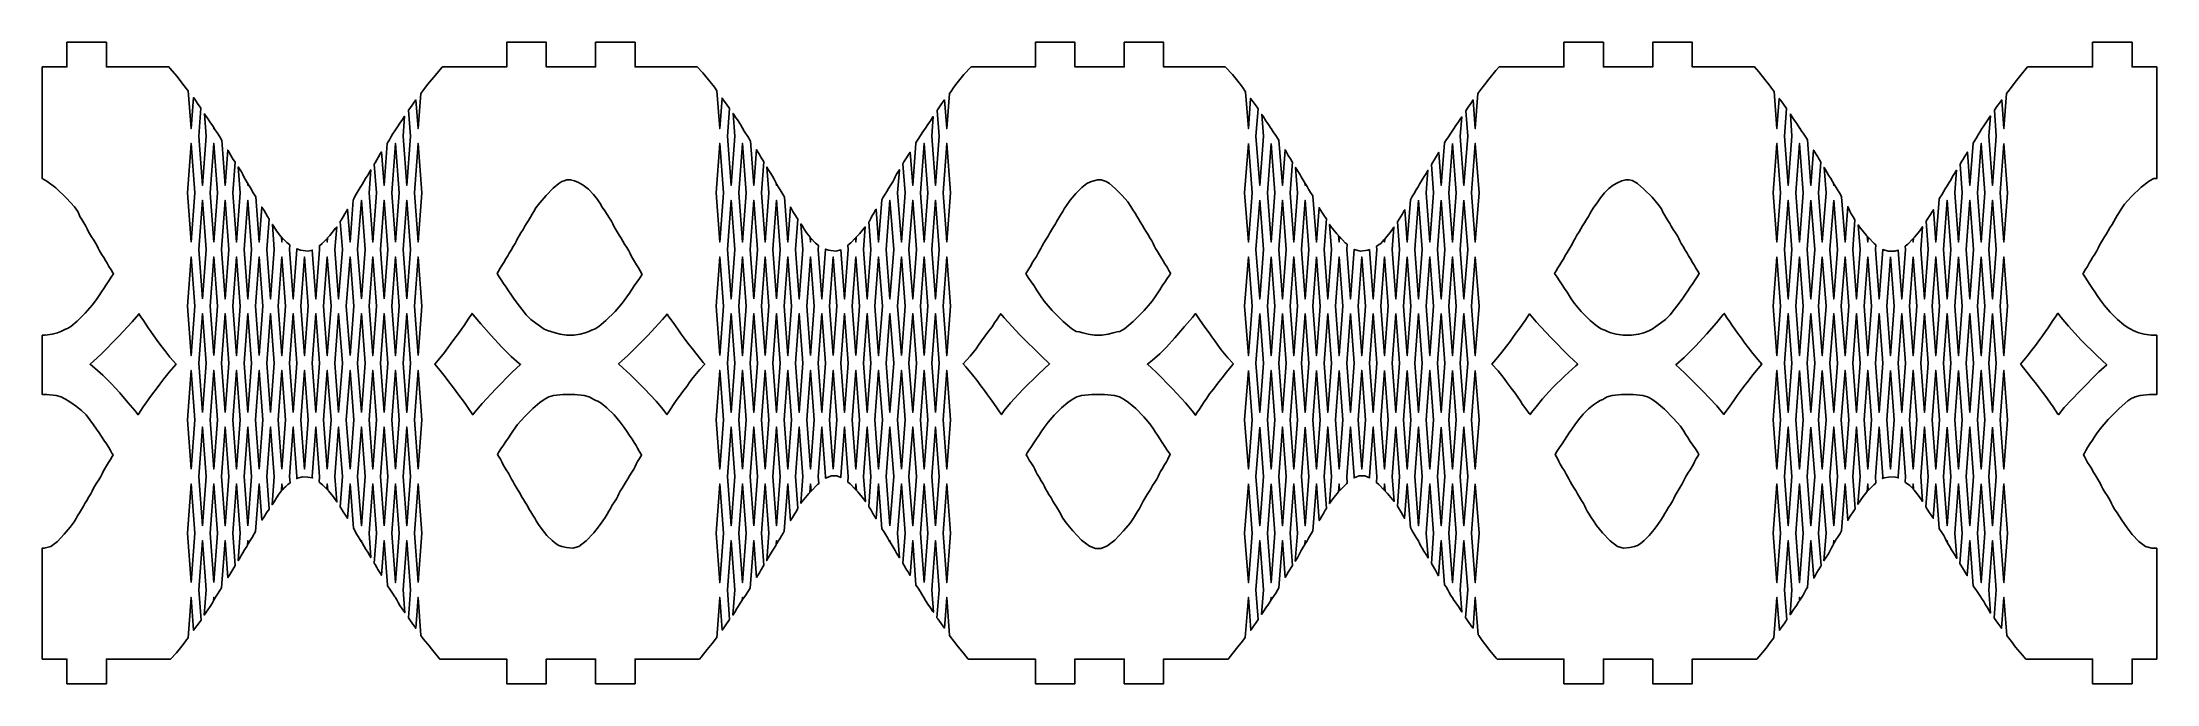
# Model space of a CAD drawing. Header units: millimetres. Extents: x 0 to 428, y -5 to 125.
import ezdxf

# ---------------------------------------------------------------- set-up
doc = ezdxf.new("R2010")
doc.units = ezdxf.units.MM

msp = doc.modelspace()

# ---------------------------------------------------------------- linework, layer by layer
at = {"color": 0}
for points in [[(401.28, 0.77), (399.89, 2.44), (399.07, 3.53), (398.25, 4.6), (398.11, 4.79), (397.53, 12.5), (397.06, 6.23), (396.92, 6.43), (396.31, 7.29), (395.62, 8.23), (395.56, 8.32), (395.98, 14), (395.23, 24), (394.48, 14), (394.83, 9.33), (394.46, 9.9), (394.11, 10.49), (393.83, 11.02), (393.47, 11.63), (393, 12.35), (392.94, 12.44), (392.93, 12.5), (392.93, 12.46), (392.49, 13.11), (391.97, 13.89), (391.45, 14.65), (391.32, 14.85), (390.63, 24), (390.1, 16.9), (389.94, 17.16), (389.51, 17.84), (389.13, 18.47), (388.82, 19.03), (388.62, 19.36), (389.08, 25.5), (388.33, 35.5), (387.58, 25.5), (387.97, 20.41), (387.63, 20.97), (387.32, 21.53), (386.94, 22.16), (386.5, 22.85), (386.11, 23.49), (386.07, 23.57), (386.03, 24), (386.01, 23.68), (385.83, 24.02), (385.62, 24.48), (385.35, 25.01), (384.95, 25.65), (384.51, 26.34), (384.41, 26.51), (383.73, 35.5), (383.21, 28.53), (382.99, 28.86), (382.46, 29.64), (381.99, 30.36), (381.72, 30.82), (382.18, 37), (381.43, 47), (380.68, 37), (381.06, 31.93), (380.86, 32.26), (380.17, 33.23), (379.34, 34.26), (379.22, 34.38), (379.13, 35.5), (379.06, 34.54), (378.46, 35.14), (377.62, 35.8), (377.5, 35.89), (377.58, 37), (376.83, 47), (376.08, 37), (376.11, 36.7), (375.26, 36.9), (374.16, 36.88), (373.28, 36.7), (372.95, 36.58), (372.98, 37), (372.23, 47), (371.48, 37), (371.58, 35.66), (371.16, 35.31), (370.03, 34.18), (369.93, 35.5), (369.82, 33.94), (368.98, 32.92), (368.39, 32.05), (367.96, 31.36), (368.38, 37), (367.63, 47), (366.88, 37), (367.37, 30.47), (366.95, 29.85), (366.48, 29.13), (366.12, 28.52), (365.89, 28.1), (365.33, 35.5), (364.62, 26.01), (364.32, 25.47), (363.94, 24.84), (363.5, 24.15), (363.11, 23.51), (363.08, 23.45), (363.03, 24), (362.98, 23.26), (362.83, 22.98), (362.62, 22.52), (362.35, 21.99), (361.95, 21.35), (361.51, 20.66), (361.13, 20.03), (361.06, 19.91), (361.48, 25.5), (360.73, 35.5), (359.98, 25.5), (360.48, 18.9), (360.44, 18.84), (360.01, 18.16), (359.98, 18.11), (359.98, 18.11), (359.63, 17.53), (359.33, 16.98), (359, 16.42), (358.43, 24), (357.72, 14.5), (357.48, 14.13), (357.12, 13.52), (356.83, 12.98), (356.47, 12.37), (356.18, 11.92), (356.13, 12.5), (356.08, 11.77), (356, 11.65), (355.48, 10.88), (354.97, 10.12), (354.92, 10.04), (354.92, 10.04), (354.47, 9.37), (354.21, 8.97), (354.58, 14), (353.83, 24), (353.08, 14), (353.54, 7.96), (353.5, 7.9), (352.98, 7.13), (352.35, 6.25), (352.03, 5.82), (351.53, 12.5), (350.92, 4.33), (350.89, 4.29), (350.18, 3.33), (349.34, 2.23), (347.86, 0.46), (347.43, 0), (334.37, 0), (334.37, -5), (326.37, -5), (326.37, 0), (316.37, 0), (316.37, -5), (308.37, -5), (308.37, 0), (294.81, 0), (294.64, 0.2), (293.36, 1.74), (292.5, 2.85), (291.82, 3.78), (291.1, 4.75), (290.98, 4.91), (290.41, 12.5), (289.94, 6.29), (289.6, 6.75), (288.97, 7.63), (288.45, 8.4), (288.44, 8.42), (288.86, 14), (288.11, 24), (287.36, 14), (287.69, 9.55), (287.48, 9.87), (287.42, 9.96), (287.42, 9.96), (286.98, 10.62), (286.47, 11.38), (285.95, 12.15), (285.82, 12.35), (285.81, 12.5), (285.8, 12.38), (285.48, 12.87), (285.12, 13.48), (284.83, 14.02), (284.47, 14.63), (284.18, 15.07), (283.51, 24), (282.98, 16.88), (282.62, 17.48), (282.32, 18.03), (282.21, 18.21), (282.21, 18.21), (281.94, 18.66), (281.51, 19.34), (281.5, 19.36), (281.96, 25.5), (281.21, 35.5), (280.46, 25.5), (280.83, 20.5), (280.82, 20.53), (280.44, 21.16), (280, 21.85), (279.61, 22.49), (279.33, 23.02), (279.12, 23.48), (278.92, 23.86), (278.91, 24), (278.9, 23.9), (278.85, 24.01), (278.45, 24.65), (278.01, 25.34), (277.63, 25.97), (277.32, 26.53), (277.28, 26.6), (276.61, 35.5), (276.09, 28.55), (275.82, 29.03), (275.46, 29.64), (275.05, 30.3), (274.64, 30.97), (274.61, 31.01), (275.06, 37), (274.31, 47), (273.56, 37), (273.94, 31.96), (272.6, 33.54), (272.12, 34.04), (272.01, 35.5), (271.92, 34.25), (270.83, 35.38), (270.37, 35.75), (270.46, 37), (269.71, 47), (268.96, 37), (268.98, 36.76), (268.01, 37.11), (266.9, 37.1), (265.84, 36.71), (265.86, 37), (265.11, 47), (264.36, 37), (264.46, 35.68), (264.27, 35.52), (262.91, 34.11), (262.81, 35.5), (262.69, 33.87), (261.5, 32.44), (260.85, 31.52), (261.26, 37), (260.51, 47), (259.76, 37), (260.24, 30.54), (259.99, 30.14), (259.63, 29.53), (259.32, 28.97), (258.94, 28.34), (258.77, 28.07), (258.21, 35.5), (257.49, 25.92), (257.44, 25.84), (257.01, 25.16), (256.63, 24.53), (256.32, 23.97), (255.96, 23.37), (255.91, 24), (255.85, 23.2), (255.5, 22.65), (255.11, 22.01), (254.83, 21.48), (254.62, 21.02), (254.35, 20.5), (253.98, 19.88), (253.93, 19.81), (254.36, 25.5), (253.61, 35.5), (252.86, 25.5), (253.35, 18.94), (252.96, 18.36), (252.88, 18.24), (252.88, 18.24), (252.48, 17.63), (252.12, 17.02), (251.87, 16.56), (251.31, 24), (250.59, 14.46), (250.33, 13.98), (249.97, 13.37), (249.5, 12.65), (249.05, 11.98), (249.01, 12.5), (248.96, 11.85), (248.47, 11.12), (247.97, 10.37), (247.47, 9.62), (247.09, 9.04), (247.46, 14), (246.71, 24), (245.96, 14), (246.41, 8.02), (246, 7.4), (245.48, 6.63), (244.91, 5.82), (244.41, 12.5), (243.8, 4.36), (243.25, 3.65), (242.3, 2.45), (241.27, 1.16), (240.31, 0), (227.25, 0), (227.25, -5), (219.25, -5), (219.25, 0), (209.25, 0), (209.25, -5), (201.25, -5), (201.25, 0), (187.64, 0), (186.67, 1.17), (185.62, 2.48), (184.72, 3.64), (184, 4.6), (183.86, 4.79), (183.29, 12.5), (182.82, 6.28), (182.81, 6.29), (182.13, 7.22), (181.48, 8.12), (181.31, 8.37), (181.74, 14), (180.99, 24), (180.24, 14), (180.58, 9.47), (180.47, 9.63), (179.97, 10.38), (179.45, 11.15), (178.98, 11.87), (178.7, 12.35), (178.69, 12.5), (178.68, 12.39), (178.62, 12.48), (178.33, 13.02), (177.97, 13.63), (177.49, 14.36), (177.06, 14.99), (176.39, 24), (175.86, 16.96), (175.82, 17.03), (175.44, 17.66), (175.15, 18.11), (175.15, 18.11), (175.01, 18.34), (174.63, 18.97), (174.38, 19.42), (174.84, 25.5), (174.09, 35.5), (173.34, 25.5), (173.71, 20.53), (173.51, 20.84), (173.13, 21.47), (172.82, 22.03), (172.44, 22.66), (172.01, 23.34), (171.81, 23.67), (171.79, 24), (171.77, 23.75), (171.63, 23.97), (171.32, 24.53), (170.94, 25.16), (170.51, 25.84), (170.17, 26.41), (169.49, 35.5), (168.96, 28.43), (168.63, 28.97), (168.32, 29.53), (167.96, 30.14), (167.54, 30.8), (167.48, 30.91), (167.94, 37), (167.19, 47), (166.44, 37), (166.82, 31.92), (166.45, 32.44), (165.25, 33.89), (164.99, 34.16), (164.89, 35.5), (164.8, 34.36), (163.69, 35.52), (163.25, 35.87), (163.34, 37), (162.59, 47), (161.84, 37), (161.85, 36.8), (161.05, 37.1), (159.94, 37.11), (158.71, 36.66), (158.74, 37), (157.99, 47), (157.24, 37), (157.34, 35.56), (157.12, 35.38), (155.8, 34), (155.69, 35.5), (155.55, 33.75), (155.34, 33.53), (153.97, 31.92), (153.73, 31.56), (154.14, 37), (153.39, 47), (152.64, 37), (153.12, 30.56), (153.07, 30.47), (152.83, 29.98), (152.45, 29.35), (152.01, 28.66), (151.64, 28.05), (151.09, 35.5), (150.37, 25.92), (150.13, 25.53), (149.82, 24.97), (149.44, 24.34), (149.01, 23.66), (148.83, 23.37), (148.79, 24), (148.72, 23.18), (148.63, 23.03), (148.32, 22.47), (147.94, 21.84), (147.51, 21.16), (147.13, 20.53), (146.82, 19.97), (147.24, 25.5), (146.49, 35.5), (145.74, 25.5), (146.22, 19), (146.01, 18.66), (145.74, 18.21), (145.74, 18.21), (145.63, 18.03), (145.32, 17.47), (144.94, 16.84), (144.75, 16.53), (144.19, 24), (143.46, 14.36), (143, 13.65), (142.49, 12.89), (141.96, 12.11), (141.92, 12.05), (141.89, 12.5), (141.84, 11.93), (141.45, 11.35), (140.99, 10.64), (140.65, 10.05), (140.62, 10), (140.62, 10), (140.32, 9.47), (139.95, 8.92), (140.34, 14), (139.59, 24), (138.84, 14), (139.29, 7.99), (139.16, 7.81), (138.51, 6.91), (137.96, 6.11), (137.78, 5.86), (137.29, 12.5), (136.67, 4.33), (136.64, 4.29), (135.78, 3.18), (134.76, 1.91), (133.52, 0.4), (133.18, 0), (120.12, 0), (120.12, -5), (112.12, -5), (112.12, 0), (102.12, 0), (102.12, -5), (94.12, -5), (94.12, 0), (80.56, 0), (79.12, 1.72), (78.11, 3), (77.22, 4.13), (76.74, 4.78), (76.16, 12.5), (75.69, 6.25), (75.31, 6.79), (74.63, 7.72), (74.19, 8.33), (74.61, 14), (73.86, 24), (73.11, 14), (73.46, 9.38), (73.44, 9.41), (72.94, 10.16), (72.48, 10.87), (72.12, 11.48), (71.83, 12.02), (71.56, 12.47), (71.56, 12.5), (71.56, 12.48), (71.47, 12.63), (70.99, 13.36), (70.46, 14.14), (69.98, 14.87), (69.94, 14.94), (69.26, 24), (68.74, 16.98), (68.51, 17.34), (68.13, 17.97), (68.01, 18.18), (67.82, 18.53), (67.44, 19.16), (67.26, 19.45), (67.71, 25.5), (66.96, 35.5), (66.21, 25.5), (66.58, 20.56), (66.32, 21.03), (65.94, 21.66), (65.51, 22.34), (65.13, 22.97), (64.82, 23.53), (64.68, 23.76), (64.66, 24), (64.65, 23.82), (64.44, 24.16), (64.01, 24.84), (63.63, 25.47), (63.32, 26.03), (63.04, 26.5), (62.36, 35.5), (61.84, 28.5), (61.83, 28.52), (61.47, 29.13), (61, 29.85), (60.48, 30.62), (60.35, 30.82), (60.81, 37), (60.06, 47), (59.31, 37), (59.7, 31.83), (59.56, 32.05), (58.97, 32.92), (58.01, 34.09), (57.86, 34.24), (57.76, 35.5), (57.68, 34.42), (56.79, 35.31), (56.13, 35.85), (56.21, 37), (55.46, 47), (54.71, 37), (54.74, 36.68), (54.67, 36.7), (53.8, 36.88), (52.7, 36.9), (51.74, 36.67), (51.58, 36.58), (51.61, 37), (50.86, 47), (50.11, 37), (50.21, 35.7), (49.74, 35.35), (49.34, 34.98), (49.05, 34.67), (48.74, 34.39), (48.65, 34.29), (48.56, 35.5), (48.46, 34.08), (48.38, 34), (47.96, 33.4), (47.49, 32.66), (46.98, 31.88), (46.58, 31.28), (47.01, 37), (46.26, 47), (45.51, 37), (46.01, 30.42), (45.98, 30.38), (45.47, 29.62), (44.95, 28.85), (44.51, 28.18), (43.96, 35.5), (43.24, 25.82), (42.95, 25.35), (42.51, 24.66), (42.13, 24.03), (41.82, 23.47), (41.71, 23.3), (41.66, 24), (41.59, 23.09), (41.44, 22.84), (41.01, 22.16), (40.63, 21.53), (40.32, 20.97), (39.94, 20.34), (39.7, 19.95), (40.11, 25.5), (39.36, 35.5), (38.61, 25.5), (39.1, 18.98), (38.82, 18.47), (38.62, 18.14), (38.44, 17.84), (38.01, 17.16), (37.63, 16.53), (37.62, 16.52), (37.06, 24), (36.34, 14.42), (35.96, 13.86), (35.48, 13.13), (35.12, 12.52), (34.83, 11.98), (34.8, 11.94), (34.76, 12.5), (34.71, 11.77), (34.47, 11.37), (34, 10.65), (33.56, 10), (33.48, 9.88), (32.98, 9.13), (32.83, 8.9), (33.21, 14), (32.46, 24), (31.71, 14), (32.17, 7.91), (31.98, 7.63), (31.35, 6.75), (30.66, 5.83), (30.16, 12.5), (29.55, 4.33), (29.21, 3.86), (28.57, 2.96), (27.19, 1.29), (25.98, 0), (13, 0), (13, -5), (5, -5), (5, 0), (0, 0), (0, 22.5), (0.4, 22.46), (1.75, 22.8), (3.05, 23.79), (4.42, 25.28), (5.63, 26.75), (6.43, 27.82), (6.85, 28.51), (7.15, 29.05), (7.51, 29.66), (7.94, 30.34), (8.32, 30.97), (8.63, 31.53), (9.01, 32.16), (9.45, 32.85), (9.85, 33.49), (10.12, 34.02), (10.33, 34.48), (10.6, 35), (11, 35.65), (11.45, 36.35), (11.85, 37), (12.12, 37.52), (12.33, 37.98), (12.61, 38.51), (13, 39.15), (13.44, 39.84), (13.82, 40.47), (14.13, 41.03), (14.33, 41.36), (14.12, 41.71), (13.83, 42.26), (13.47, 42.87), (13, 43.59), (12.48, 44.35), (11.98, 45.1), (11.5, 45.84), (10.98, 46.61), (10.36, 47.49), (9.65, 48.48), (8.86, 49.48), (7.96, 50.38), (6.95, 51.18), (5.98, 51.87), (5.22, 52.36), (4.69, 52.66), (4.28, 52.87), (3.81, 53.12), (2.83, 53.41), (0.93, 53.61), (0, 53.61), (0, 65.62), (0.55, 65.62), (2.01, 65.83), (3.06, 66.11), (3.76, 66.38), (4.28, 66.64), (4.69, 66.83), (5.08, 66.97), (5.77, 67.37), (7.06, 68.46), (8.72, 70.12), (10.11, 71.71), (10.97, 72.85), (11.51, 73.66), (11.99, 74.39), (12.48, 75.13), (12.97, 75.87), (13.47, 76.62), (13.98, 77.38), (14.44, 78.06), (14.32, 78.27), (13.94, 78.89), (13.51, 79.58), (13.13, 80.2), (12.82, 80.77), (12.44, 81.39), (12, 82.09), (11.61, 82.73), (11.33, 83.25), (11.12, 83.72), (10.85, 84.24), (10.45, 84.88), (10, 85.59), (9.6, 86.23), (9.33, 86.75), (9.12, 87.22), (8.85, 87.74), (8.45, 88.38), (8, 89.09), (7.62, 89.72), (7.38, 90.2), (7.17, 90.69), (6.5, 91.66), (4.93, 93.41), (2.75, 95.47), (0.93, 96.88), (0, 97.37), (0, 120), (5, 120), (5, 125), (13, 125), (13, 120), (25.65, 120), (25.85, 119.78), (27.3, 118.05), (28.31, 116.77), (29.25, 115.59), (29.59, 115.15), (30.16, 107.5), (30.63, 113.78), (30.88, 113.46), (31.48, 112.6), (32, 111.84), (32.13, 111.63), (31.71, 106), (32.46, 96), (33.21, 106), (32.87, 110.51), (32.97, 110.36), (33.47, 109.61), (33.6, 109.43), (33.97, 108.86), (34.47, 108.11), (34.75, 107.71), (34.76, 107.5), (34.77, 107.66), (34.98, 107.35), (35.5, 106.58), (35.97, 105.87), (36.33, 105.26), (36.37, 105.17), (37.06, 96), (37.6, 103.14), (37.82, 102.77), (38.12, 102.21), (38.48, 101.6), (38.7, 101.27), (38.96, 100.88), (39.08, 100.7), (38.61, 94.5), (39.36, 84.5), (40.11, 94.5), (39.72, 99.75), (39.98, 99.36), (40.35, 98.73), (40.62, 98.22), (40.83, 97.75), (41.11, 97.23), (41.5, 96.59), (41.63, 96.38), (41.66, 96), (41.68, 96.3), (41.94, 95.89), (42.32, 95.27), (42.63, 94.7), (43.01, 94.08), (43.28, 93.66), (43.96, 84.5), (44.49, 91.6), (44.51, 91.58), (44.94, 90.89), (45.32, 90.27), (45.63, 89.71), (45.97, 89.13), (45.51, 83), (46.26, 73), (47.01, 83), (46.63, 88.09), (46.89, 87.69), (47.48, 86.82), (48.37, 85.67), (48.48, 85.55), (48.56, 84.5), (48.63, 85.39), (49.54, 84.41), (50.18, 83.93), (50.11, 83), (50.86, 73), (51.61, 83), (51.6, 83.14), (52.36, 82.85), (53.87, 82.67), (54.72, 82.9), (55.46, 73), (56.21, 83), (56.16, 83.75), (56.72, 84.2), (57.71, 85.26), (57.76, 84.5), (57.83, 85.39), (58.25, 85.85), (59.45, 87.3), (59.66, 87.59), (59.31, 83), (60.06, 73), (60.81, 83), (60.39, 88.68), (60.54, 88.93), (60.96, 89.6), (61.32, 90.21), (61.63, 90.77), (61.86, 91.15), (62.36, 84.5), (63, 93.03), (63.12, 93.25), (63.33, 93.72), (63.61, 94.24), (64, 94.88), (64.44, 95.58), (64.82, 96.2), (65.13, 96.77), (65.51, 97.39), (65.94, 98.08), (66.32, 98.7), (66.56, 99.14), (66.21, 94.5), (66.96, 84.5), (67.71, 94.5), (67.28, 100.31), (67.44, 100.58), (67.82, 101.2), (68.12, 101.76), (68.48, 102.37), (68.75, 102.78), (69.26, 96), (69.9, 104.5), (69.97, 104.61), (70.33, 105.21), (70.62, 105.76), (70.98, 106.37), (71.45, 107.08), (71.97, 107.85), (72.48, 108.61), (72.98, 109.36), (73.41, 110.02), (73.11, 106), (73.86, 96), (74.61, 106), (74.22, 111.23), (74.47, 111.61), (75.1, 112.48), (75.73, 113.33), (76.16, 107.5), (76.7, 114.62), (77.31, 115.44), (78.09, 116.47), (79.26, 117.89), (81.03, 119.93), (81.09, 120), (94.12, 120), (94.12, 125), (102.12, 125), (102.12, 120), (112.12, 120), (112.12, 125), (120.12, 125), (120.12, 120), (132.72, 120), (133.85, 118.79), (135.38, 116.97), (136.21, 115.87), (136.71, 115.19), (137.29, 107.5), (137.75, 113.7), (138, 113.33), (138.63, 112.46), (139.26, 111.6), (138.84, 106), (139.59, 96), (140.34, 106), (139.99, 110.58), (140.51, 109.83), (141.01, 109.08), (141.47, 108.37), (141.83, 107.76), (141.87, 107.67), (141.89, 107.5), (141.9, 107.63), (142.12, 107.21), (142.48, 106.6), (142.95, 105.89), (143.47, 105.12), (143.51, 105.06), (144.19, 96), (144.73, 103.24), (144.97, 102.87), (145.33, 102.26), (145.63, 101.7), (146.01, 101.08), (146.21, 100.77), (145.74, 94.5), (146.49, 84.5), (147.24, 94.5), (146.84, 99.72), (147.13, 99.2), (147.51, 98.58), (147.95, 97.88), (148.35, 97.24), (148.62, 96.72), (148.75, 96.42), (148.79, 96), (148.81, 96.31), (148.83, 96.25), (149.11, 95.73), (149.5, 95.09), (149.94, 94.39), (150.32, 93.77), (150.4, 93.62), (151.09, 84.5), (151.62, 91.6), (151.82, 91.27), (152.12, 90.71), (152.48, 90.1), (152.95, 89.38), (153.1, 89.17), (152.64, 83), (153.39, 73), (154.14, 83), (153.75, 88.2), (153.96, 87.88), (154.42, 87.15), (154.97, 86.33), (155.61, 85.47), (155.69, 84.5), (155.75, 85.29), (156.69, 84.26), (157.3, 83.83), (157.24, 83), (157.99, 73), (158.74, 83), (158.73, 83.09), (159.32, 82.86), (160.84, 82.65), (161.84, 82.93), (162.59, 73), (163.34, 83), (163.27, 83.86), (163.87, 84.35), (164.82, 85.36), (164.89, 84.5), (164.96, 85.51), (165.62, 86.21), (166.78, 87.59), (166.44, 83), (167.19, 73), (167.94, 83), (167.52, 88.59), (167.63, 88.75), (167.88, 89.26), (168.12, 89.76), (168.5, 90.39), (168.94, 91.08), (168.99, 91.15), (169.49, 84.5), (170.13, 93.08), (170.44, 93.58), (170.82, 94.2), (171.13, 94.77), (171.51, 95.39), (171.95, 96.09), (172.35, 96.73), (172.62, 97.25), (172.83, 97.72), (173.11, 98.24), (173.5, 98.88), (173.69, 99.18), (173.34, 94.5), (174.09, 84.5), (174.84, 94.5), (174.4, 100.35), (174.62, 100.76), (174.98, 101.37), (175.46, 102.09), (175.88, 102.72), (176.39, 96), (177.03, 104.58), (177.12, 104.76), (177.48, 105.37), (177.95, 106.08), (178.47, 106.85), (178.98, 107.61), (179.48, 108.36), (179.98, 109.11), (180.48, 109.86), (180.53, 109.94), (180.24, 106), (180.99, 96), (181.74, 106), (181.35, 111.18), (181.45, 111.34), (181.97, 112.11), (182.6, 112.98), (182.85, 113.32), (183.29, 107.5), (183.82, 114.61), (184.09, 114.97), (184.75, 115.88), (185.41, 116.81), (186.76, 118.44), (188.21, 120), (201.25, 120), (201.25, 125), (209.25, 125), (209.25, 120), (219.25, 120), (219.25, 125), (227.25, 125), (227.25, 120), (239.74, 120), (241.19, 118.44), (242.57, 116.78), (243.21, 115.87), (243.85, 114.99), (244.41, 107.5), (244.87, 113.63), (245.35, 112.98), (245.98, 112.11), (246.37, 111.52), (245.96, 106), (246.71, 96), (247.46, 106), (247.13, 110.38), (247.47, 109.86), (247.97, 109.11), (248.48, 108.36), (248.98, 107.61), (249, 107.57), (249.01, 107.5), (249.01, 107.55), (249.47, 106.86), (249.97, 106.11), (250.48, 105.35), (250.62, 105.14), (251.31, 96), (251.85, 103.22), (252.13, 102.7), (252.51, 102.08), (252.94, 101.39), (253.32, 100.77), (253.33, 100.75), (252.86, 94.5), (253.61, 84.5), (254.36, 94.5), (253.97, 99.63), (254.01, 99.58), (254.44, 98.89), (254.82, 98.27), (255.13, 97.7), (255.51, 97.08), (255.87, 96.51), (255.91, 96), (255.94, 96.4), (255.94, 96.39), (256.32, 95.77), (256.63, 95.2), (257.01, 94.58), (257.45, 93.88), (257.51, 93.78), (258.21, 84.5), (258.74, 91.51), (258.97, 91.12), (259.47, 90.37), (260, 89.58), (260.23, 89.23), (259.76, 83), (260.51, 73), (261.26, 83), (260.88, 88.08), (261.15, 87.65), (262.35, 86.2), (262.71, 85.81), (262.81, 84.5), (262.89, 85.61), (264.05, 84.37), (264.44, 84.06), (264.36, 83), (265.11, 73), (265.86, 83), (265.86, 83.01), (267.12, 82.65), (268.63, 82.87), (268.96, 82.99), (269.71, 73), (270.46, 83), (270.41, 83.65), (271.24, 84.24), (271.97, 85.04), (272.01, 84.5), (272.06, 85.13), (272.23, 85.32), (273.13, 86.47), (273.89, 87.52), (273.9, 87.53), (273.56, 83), (274.31, 73), (275.06, 83), (274.64, 88.59), (274.99, 89.13), (275.33, 89.72), (275.63, 90.26), (276, 90.89), (276.12, 91.06), (276.61, 84.5), (277.25, 93.04), (277.33, 93.22), (277.61, 93.74), (278, 94.38), (278.44, 95.08), (278.82, 95.7), (279.13, 96.27), (279.51, 96.89), (279.94, 97.58), (280.32, 98.2), (280.63, 98.77), (280.8, 99.05), (280.46, 94.5), (281.21, 84.5), (281.96, 94.5), (281.53, 100.22), (281.82, 100.7), (282.13, 101.27), (282.51, 101.89), (282.94, 102.58), (283.01, 102.69), (283.51, 96), (284.16, 104.64), (284.45, 105.08), (284.97, 105.85), (285.48, 106.61), (285.98, 107.36), (286.48, 108.11), (286.98, 108.86), (287.36, 109.43), (287.48, 109.61), (287.65, 109.87), (287.36, 106), (288.11, 96), (288.86, 106), (288.48, 111.12), (288.95, 111.84), (289.48, 112.61), (289.97, 113.31), (290.41, 107.5), (290.94, 114.62), (291.56, 115.44), (292.28, 116.41), (293.13, 117.53), (294.58, 119.26), (295.26, 120), (308.37, 120), (308.37, 125), (316.37, 125), (316.37, 120), (326.37, 120), (326.37, 125), (334.37, 125), (334.37, 120), (347, 120), (347.84, 119.01), (349.1, 117.49), (349.95, 116.39), (350.63, 115.46), (350.97, 115), (351.53, 107.5), (351.99, 113.63), (352.12, 113.46), (352.85, 112.48), (353.48, 111.61), (353.5, 111.57), (353.08, 106), (353.83, 96), (354.58, 106), (354.25, 110.46), (354.48, 110.1), (354.97, 109.36), (355.47, 108.61), (355.97, 107.86), (356.12, 107.64), (356.13, 107.5), (356.14, 107.61), (356.47, 107.11), (356.98, 106.35), (357.5, 105.58), (357.74, 105.21), (358.43, 96), (358.97, 103.14), (359.01, 103.08), (359.44, 102.39), (359.82, 101.77), (360.04, 101.37), (360.04, 101.37), (360.13, 101.2), (360.45, 100.68), (359.98, 94.5), (360.73, 84.5), (361.48, 94.5), (361.1, 99.63), (361.32, 99.27), (361.63, 98.7), (362.01, 98.08), (362.44, 97.39), (362.82, 96.77), (363, 96.44), (363.03, 96), (363.06, 96.34), (363.13, 96.2), (363.51, 95.58), (363.94, 94.89), (364.32, 94.27), (364.63, 93.7), (364.64, 93.68), (365.33, 84.5), (365.87, 91.69), (366.12, 91.22), (366.33, 90.75), (366.6, 90.23), (366.98, 89.61), (367.34, 89.04), (366.88, 83), (367.63, 73), (368.38, 83), (368.01, 87.99), (368.5, 87.3), (369.69, 85.85), (369.84, 85.69), (369.93, 84.5), (370.01, 85.51), (371.24, 84.21), (371.56, 83.96), (371.48, 83), (372.23, 73), (372.98, 82.99), (374.07, 82.66), (375.42, 82.67), (376.09, 82.88), (376.83, 73), (377.58, 83), (377.53, 83.67), (378.06, 84.06), (379.08, 85.15), (379.13, 84.5), (379.19, 85.27), (379.41, 85.5), (380.46, 86.81), (381.03, 87.63), (380.68, 83), (381.43, 73), (382.18, 83), (381.75, 88.77), (381.98, 89.11), (382.5, 89.88), (382.98, 90.61), (383.24, 91.05), (383.73, 84.5), (384.39, 93.2), (384.5, 93.38), (384.94, 94.08), (385.32, 94.7), (385.63, 95.27), (386.01, 95.89), (386.44, 96.58), (386.82, 97.2), (387.13, 97.77), (387.51, 98.39), (387.92, 99.05), (387.58, 94.5), (388.33, 84.5), (389.08, 94.5), (388.65, 100.29), (389.01, 100.89), (389.31, 101.37), (389.31, 101.37), (389.44, 101.58), (389.82, 102.2), (390.12, 102.76), (390.13, 102.76), (390.63, 96), (391.28, 104.56), (391.49, 104.88), (391.97, 105.61), (392.33, 106.21), (392.62, 106.76), (392.98, 107.37), (393.45, 108.09), (393.97, 108.85), (394.39, 109.49), (394.39, 109.49), (394.47, 109.6), (394.79, 110.09), (394.48, 106), (395.23, 96), (395.98, 106), (395.59, 111.27), (396.1, 111.98), (396.83, 112.96), (397.1, 113.32), (397.53, 107.5), (398.07, 114.61), (398.33, 114.97), (399.04, 115.92), (399.81, 116.94), (400.86, 118.26), (402.33, 120), (415.5, 120), (415.5, 125), (423.5, 125), (423.5, 120), (428.5, 120), (428.5, 97.37), (428.47, 97.38), (427.94, 97.37), (427.03, 96.89), (425.35, 95.61), (423.38, 93.77), (421.97, 92.18), (421.3, 91.2), (420.9, 90.53), (420.49, 89.88), (420.13, 89.27), (419.82, 88.7), (419.44, 88.08), (419.01, 87.39), (418.63, 86.77), (418.32, 86.2), (417.94, 85.58), (417.5, 84.88), (417.11, 84.24), (416.83, 83.72), (416.62, 83.25), (416.35, 82.73), (415.95, 82.09), (415.51, 81.39), (415.13, 80.77), (414.82, 80.2), (414.44, 79.58), (414.01, 78.89), (413.63, 78.27), (413.55, 78.12), (413.62, 77.98), (413.98, 77.37), (414.45, 76.65), (414.97, 75.88), (415.47, 75.13), (415.96, 74.39), (416.45, 73.65), (417.01, 72.82), (417.83, 71.73), (419.06, 70.29), (420.54, 68.81), (421.84, 67.72), (422.7, 67.14), (423.25, 66.84), (423.7, 66.61), (424.2, 66.37), (424.89, 66.11), (425.94, 65.83), (427.4, 65.62), (428.5, 65.62), (428.5, 53.61), (427.02, 53.61), (425.11, 53.4), (424.13, 53.11), (423.73, 52.93), (423.44, 52.85), (422.66, 52.34), (420.92, 50.81), (418.68, 48.57), (417.01, 46.69), (416.26, 45.66), (415.91, 45.04), (415.48, 44.36), (414.96, 43.59), (414.48, 42.87), (414.12, 42.26), (413.83, 41.71), (413.65, 41.41), (413.83, 41.02), (414.11, 40.49), (414.5, 39.85), (414.94, 39.16), (415.32, 38.53), (415.63, 37.97), (416.01, 37.34), (416.45, 36.65), (416.85, 36.01), (417.12, 35.48), (417.33, 35.02), (417.6, 34.5), (418, 33.85), (418.45, 33.15), (418.85, 32.5), (419.12, 31.98), (419.33, 31.52), (419.6, 31), (419.97, 30.38), (420.46, 29.65), (420.98, 28.88), (421.44, 28.16), (421.87, 27.47), (422.49, 26.57), (423.55, 25.26), (424.89, 23.83), (426.22, 22.83), (427.54, 22.45), (428.5, 22.45), (428.5, 0), (423.5, 0), (423.5, -5), (415.5, -5), (415.5, 0), (402, 0), (401.28, 0.77)], [(30.16, 84.5), (30.91, 94.5), (30.16, 104.5), (29.41, 94.5), (30.16, 84.5)], [(34.76, 84.5), (35.51, 94.5), (34.76, 104.5), (34.01, 94.5), (34.76, 84.5)], [(71.56, 84.5), (72.31, 94.5), (71.56, 104.5), (70.81, 94.5), (71.56, 84.5)], [(76.91, 94.5), (76.16, 104.5), (75.41, 94.5), (76.16, 84.5), (76.91, 94.5)], [(136.54, 94.5), (137.29, 84.5), (138.04, 94.5), (137.29, 104.5), (136.54, 94.5)], [(141.14, 94.5), (141.89, 84.5), (142.64, 94.5), (141.89, 104.5), (141.14, 94.5)], [(177.94, 94.5), (178.69, 84.5), (179.44, 94.5), (178.69, 104.5), (177.94, 94.5)], [(183.29, 84.5), (184.04, 94.5), (183.29, 104.5), (182.54, 94.5), (183.29, 84.5)], [(244.41, 104.5), (243.66, 94.5), (244.41, 84.5), (245.16, 94.5), (244.41, 104.5)], [(249.01, 104.5), (248.26, 94.5), (249.01, 84.5), (249.76, 94.5), (249.01, 104.5)], [(285.81, 104.5), (285.06, 94.5), (285.81, 84.5), (286.56, 94.5), (285.81, 104.5)], [(289.66, 94.5), (290.41, 84.5), (291.16, 94.5), (290.41, 104.5), (289.66, 94.5)], [(352.28, 94.5), (351.53, 104.5), (350.78, 94.5), (351.53, 84.5), (352.28, 94.5)], [(356.88, 94.5), (356.13, 104.5), (355.38, 94.5), (356.13, 84.5), (356.88, 94.5)], [(393.68, 94.5), (392.93, 104.5), (392.18, 94.5), (392.93, 84.5), (393.68, 94.5)], [(397.53, 104.5), (396.78, 94.5), (397.53, 84.5), (398.28, 94.5), (397.53, 104.5)], [(112.77, 67.38), (114.21, 68.61), (116.07, 70.47), (117.6, 72.21), (118.49, 73.38), (119.02, 74.17), (119.49, 74.89), (119.98, 75.63), (120.48, 76.38), (121, 77.15), (121.48, 77.88), (121.55, 78), (121.51, 78.08), (121.13, 78.7), (120.82, 79.27), (120.44, 79.89), (120, 80.59), (119.61, 81.23), (119.33, 81.75), (119.12, 82.22), (118.85, 82.74), (118.45, 83.38), (118.01, 84.08), (117.63, 84.7), (117.32, 85.27), (116.94, 85.89), (116.5, 86.59), (116.11, 87.23), (115.83, 87.75), (115.62, 88.22), (115.35, 88.73), (114.98, 89.36), (114.5, 90.09), (113.98, 90.86), (113.49, 91.59), (113.03, 92.32), (112.49, 93.15), (111.69, 94.16), (110.66, 95.2), (109.62, 96.02), (108.68, 96.56), (107.85, 96.93), (107.06, 97.13), (106.33, 97.11), (105.77, 96.95), (105.32, 96.76), (104.68, 96.37), (103.54, 95.42), (102.08, 93.96), (100.81, 92.49), (100.02, 91.42), (99.6, 90.73), (99.3, 90.18), (98.94, 89.57), (98.51, 88.89), (98.13, 88.27), (97.82, 87.7), (97.44, 87.08), (97, 86.38), (96.61, 85.74), (96.33, 85.22), (96.12, 84.75), (95.85, 84.23), (95.45, 83.59), (95.01, 82.89), (94.63, 82.27), (94.32, 81.7), (93.94, 81.08), (93.51, 80.39), (93.13, 79.77), (92.82, 79.2), (92.44, 78.58), (92.15, 78.11), (92.45, 77.65), (92.97, 76.88), (93.48, 76.12), (93.98, 75.37), (94.46, 74.64), (94.93, 73.93), (95.48, 73.12), (96.24, 72.1), (97.15, 70.9), (98.08, 69.76), (99.02, 68.83), (100, 68.04), (100.95, 67.37), (101.72, 66.87), (102.38, 66.58), (103.07, 66.36), (103.91, 66.11), (104.96, 65.83), (106.26, 65.62), (107.7, 65.62), (109.01, 65.83), (110.03, 66.11), (110.75, 66.38), (111.28, 66.64), (111.68, 66.82), (112.05, 66.94), (112.77, 67.38)], [(225.69, 73.58), (226.04, 74.2), (226.46, 74.86), (226.97, 75.62), (227.48, 76.37), (227.97, 77.12), (228.48, 77.88), (228.66, 78.15), (228.63, 78.2), (228.32, 78.77), (227.94, 79.39), (227.51, 80.08), (227.13, 80.7), (226.82, 81.27), (226.44, 81.89), (226, 82.59), (225.61, 83.23), (225.33, 83.75), (225.12, 84.22), (224.85, 84.74), (224.45, 85.38), (224.01, 86.08), (223.63, 86.7), (223.32, 87.27), (222.94, 87.89), (222.51, 88.58), (222.13, 89.2), (221.82, 89.76), (221.46, 90.37), (221.03, 91.05), (220.6, 91.75), (219.97, 92.67), (218.86, 93.98), (217.44, 95.4), (216.28, 96.36), (215.63, 96.76), (215.19, 96.95), (214.61, 97.1), (213.87, 97.1), (213.12, 96.94), (212.44, 96.73), (211.69, 96.37), (210.66, 95.57), (209.42, 94.32), (208.3, 92.99), (207.54, 91.94), (207.11, 91.24), (206.8, 90.68), (206.44, 90.07), (206.01, 89.39), (205.63, 88.77), (205.32, 88.2), (204.94, 87.58), (204.51, 86.89), (204.13, 86.27), (203.82, 85.7), (203.44, 85.08), (203, 84.38), (202.61, 83.74), (202.33, 83.22), (202.12, 82.75), (201.85, 82.23), (201.45, 81.59), (201.01, 80.89), (200.63, 80.27), (200.32, 79.7), (199.94, 79.08), (199.51, 78.39), (199.34, 78.11), (199.48, 77.87), (199.95, 77.15), (200.47, 76.38), (200.98, 75.62), (201.49, 74.86), (201.91, 74.2), (202.26, 73.58), (203.01, 72.55), (204.67, 70.67), (206.9, 68.43), (208.65, 66.9), (209.55, 66.39), (210.13, 66.3), (210.9, 66.13), (211.96, 65.83), (213.26, 65.62), (214.69, 65.62), (216, 65.83), (217.05, 66.13), (217.82, 66.3), (218.4, 66.39), (219.3, 66.9), (221.06, 68.43), (223.28, 70.67), (224.94, 72.55), (225.69, 73.58)], [(327.94, 68.04), (328.93, 68.83), (329.87, 69.76), (330.8, 70.9), (331.71, 72.1), (332.47, 73.12), (333.02, 73.93), (333.49, 74.64), (333.97, 75.37), (334.47, 76.12), (334.98, 76.88), (335.5, 77.65), (335.8, 78.11), (335.51, 78.58), (335.13, 79.2), (334.82, 79.77), (334.44, 80.39), (334.01, 81.08), (333.63, 81.7), (333.32, 82.27), (332.94, 82.89), (332.5, 83.59), (332.11, 84.23), (331.83, 84.75), (331.62, 85.22), (331.35, 85.74), (330.95, 86.38), (330.51, 87.08), (330.13, 87.7), (329.82, 88.27), (329.44, 88.89), (329, 89.58), (328.62, 90.21), (328.37, 90.71), (328.11, 91.24), (327.49, 92.15), (326.22, 93.62), (324.59, 95.25), (323.28, 96.35), (322.6, 96.79), (322.18, 96.96), (321.62, 97.11), (320.9, 97.13), (320.09, 96.92), (319.24, 96.53), (318.35, 96.03), (317.46, 95.37), (316.61, 94.5), (315.81, 93.49), (315.08, 92.48), (314.45, 91.58), (313.96, 90.84), (313.62, 90.25), (313.32, 89.71), (312.94, 89.08), (312.51, 88.39), (312.13, 87.77), (311.82, 87.2), (311.44, 86.58), (311, 85.88), (310.61, 85.24), (310.33, 84.72), (310.12, 84.25), (309.85, 83.73), (309.45, 83.09), (309.01, 82.39), (308.63, 81.77), (308.32, 81.2), (307.94, 80.58), (307.51, 79.89), (307.13, 79.27), (306.82, 78.7), (306.47, 78.12), (306.97, 77.38), (307.48, 76.62), (307.98, 75.87), (308.48, 75.12), (308.99, 74.37), (309.43, 73.68), (309.81, 73.02), (310.49, 72.06), (311.88, 70.46), (313.71, 68.63), (315.17, 67.38), (315.9, 66.94), (316.27, 66.82), (316.67, 66.64), (317.19, 66.38), (317.9, 66.11), (318.94, 65.83), (320.4, 65.62), (322.05, 65.62), (323.51, 65.83), (324.56, 66.11), (325.24, 66.36), (325.72, 66.58), (326.23, 66.87), (326.98, 67.37), (327.94, 68.04)], [(32.46, 73), (33.21, 83), (32.46, 93), (31.71, 83), (32.46, 73)], [(37.81, 83), (37.06, 93), (36.31, 83), (37.06, 73), (37.81, 83)], [(42.41, 83), (41.66, 93), (40.91, 83), (41.66, 73), (42.41, 83)], [(64.66, 73), (65.41, 83), (64.66, 93), (63.91, 83), (64.66, 73)], [(69.26, 73), (70.01, 83), (69.26, 93), (68.51, 83), (69.26, 73)], [(73.86, 73), (74.61, 83), (73.86, 93), (73.11, 83), (73.86, 73)], [(138.84, 83), (139.59, 73), (140.34, 83), (139.59, 93), (138.84, 83)], [(144.19, 73), (144.94, 83), (144.19, 93), (143.44, 83), (144.19, 73)], [(148.79, 73), (149.54, 83), (148.79, 93), (148.04, 83), (148.79, 73)], [(171.04, 83), (171.79, 73), (172.54, 83), (171.79, 93), (171.04, 83)], [(175.64, 83), (176.39, 73), (177.14, 83), (176.39, 93), (175.64, 83)], [(180.24, 83), (180.99, 73), (181.74, 83), (180.99, 93), (180.24, 83)], [(246.71, 93), (245.96, 83), (246.71, 73), (247.46, 83), (246.71, 93)], [(250.56, 83), (251.31, 73), (252.06, 83), (251.31, 93), (250.56, 83)], [(255.16, 83), (255.91, 73), (256.66, 83), (255.91, 93), (255.16, 83)], [(278.91, 93), (278.16, 83), (278.91, 73), (279.66, 83), (278.91, 93)], [(283.51, 93), (282.76, 83), (283.51, 73), (284.26, 83), (283.51, 93)], [(288.11, 93), (287.36, 83), (288.11, 73), (288.86, 83), (288.11, 93)], [(354.58, 83), (353.83, 93), (353.08, 83), (353.83, 73), (354.58, 83)], [(358.43, 93), (357.68, 83), (358.43, 73), (359.18, 83), (358.43, 93)], [(363.03, 93), (362.28, 83), (363.03, 73), (363.78, 83), (363.03, 93)], [(386.78, 83), (386.03, 93), (385.28, 83), (386.03, 73), (386.78, 83)], [(391.38, 83), (390.63, 93), (389.88, 83), (390.63, 73), (391.38, 83)], [(395.98, 83), (395.23, 93), (394.48, 83), (395.23, 73), (395.98, 83)], [(30.91, 71.5), (30.16, 81.5), (29.41, 71.5), (30.16, 61.5), (30.91, 71.5)], [(34.76, 61.5), (35.51, 71.5), (34.76, 81.5), (34.01, 71.5), (34.76, 61.5)], [(40.11, 71.5), (39.36, 81.5), (38.61, 71.5), (39.36, 61.5), (40.11, 71.5)], [(43.96, 61.5), (44.71, 71.5), (43.96, 81.5), (43.21, 71.5), (43.96, 61.5)], [(49.31, 71.5), (48.56, 81.5), (47.81, 71.5), (48.56, 61.5), (49.31, 71.5)], [(53.91, 71.5), (53.16, 81.5), (52.41, 71.5), (53.16, 61.5), (53.91, 71.5)], [(58.51, 71.5), (57.76, 81.5), (57.01, 71.5), (57.76, 61.5), (58.51, 71.5)], [(62.36, 61.5), (63.11, 71.5), (62.36, 81.5), (61.61, 71.5), (62.36, 61.5)], [(67.71, 71.5), (66.96, 81.5), (66.21, 71.5), (66.96, 61.5), (67.71, 71.5)], [(72.31, 71.5), (71.56, 81.5), (70.81, 71.5), (71.56, 61.5), (72.31, 71.5)], [(76.16, 61.5), (76.91, 71.5), (76.16, 81.5), (75.41, 71.5), (76.16, 61.5)], [(137.29, 61.5), (138.04, 71.5), (137.29, 81.5), (136.54, 71.5), (137.29, 61.5)], [(141.14, 71.5), (141.89, 61.5), (142.64, 71.5), (141.89, 81.5), (141.14, 71.5)], [(146.49, 61.5), (147.24, 71.5), (146.49, 81.5), (145.74, 71.5), (146.49, 61.5)], [(150.34, 71.5), (151.09, 61.5), (151.84, 71.5), (151.09, 81.5), (150.34, 71.5)], [(155.69, 61.5), (156.44, 71.5), (155.69, 81.5), (154.94, 71.5), (155.69, 61.5)], [(160.29, 61.5), (161.04, 71.5), (160.29, 81.5), (159.54, 71.5), (160.29, 61.5)], [(164.89, 61.5), (165.64, 71.5), (164.89, 81.5), (164.14, 71.5), (164.89, 61.5)], [(168.74, 71.5), (169.49, 61.5), (170.24, 71.5), (169.49, 81.5), (168.74, 71.5)], [(174.09, 61.5), (174.84, 71.5), (174.09, 81.5), (173.34, 71.5), (174.09, 61.5)], [(178.69, 61.5), (179.44, 71.5), (178.69, 81.5), (177.94, 71.5), (178.69, 61.5)], [(182.54, 71.5), (183.29, 61.5), (184.04, 71.5), (183.29, 81.5), (182.54, 71.5)], [(243.66, 71.5), (244.41, 61.5), (245.16, 71.5), (244.41, 81.5), (243.66, 71.5)], [(249.01, 81.5), (248.26, 71.5), (249.01, 61.5), (249.76, 71.5), (249.01, 81.5)], [(252.86, 71.5), (253.61, 61.5), (254.36, 71.5), (253.61, 81.5), (252.86, 71.5)], [(258.21, 81.5), (257.46, 71.5), (258.21, 61.5), (258.96, 71.5), (258.21, 81.5)], [(262.06, 71.5), (262.81, 61.5), (263.56, 71.5), (262.81, 81.5), (262.06, 71.5)], [(266.66, 71.5), (267.41, 61.5), (268.16, 71.5), (267.41, 81.5), (266.66, 71.5)], [(271.26, 71.5), (272.01, 61.5), (272.76, 71.5), (272.01, 81.5), (271.26, 71.5)], [(276.61, 81.5), (275.86, 71.5), (276.61, 61.5), (277.36, 71.5), (276.61, 81.5)], [(280.46, 71.5), (281.21, 61.5), (281.96, 71.5), (281.21, 81.5), (280.46, 71.5)], [(285.06, 71.5), (285.81, 61.5), (286.56, 71.5), (285.81, 81.5), (285.06, 71.5)], [(290.41, 81.5), (289.66, 71.5), (290.41, 61.5), (291.16, 71.5), (290.41, 81.5)], [(351.53, 81.5), (350.78, 71.5), (351.53, 61.5), (352.28, 71.5), (351.53, 81.5)], [(356.88, 71.5), (356.13, 81.5), (355.38, 71.5), (356.13, 61.5), (356.88, 71.5)], [(360.73, 81.5), (359.98, 71.5), (360.73, 61.5), (361.48, 71.5), (360.73, 81.5)], [(366.08, 71.5), (365.33, 81.5), (364.58, 71.5), (365.33, 61.5), (366.08, 71.5)], [(369.93, 81.5), (369.18, 71.5), (369.93, 61.5), (370.68, 71.5), (369.93, 81.5)], [(374.53, 81.5), (373.78, 71.5), (374.53, 61.5), (375.28, 71.5), (374.53, 81.5)], [(379.13, 81.5), (378.38, 71.5), (379.13, 61.5), (379.88, 71.5), (379.13, 81.5)], [(384.48, 71.5), (383.73, 81.5), (382.98, 71.5), (383.73, 61.5), (384.48, 71.5)], [(388.33, 81.5), (387.58, 71.5), (388.33, 61.5), (389.08, 71.5), (388.33, 81.5)], [(392.93, 81.5), (392.18, 71.5), (392.93, 61.5), (393.68, 71.5), (392.93, 81.5)], [(398.28, 71.5), (397.53, 81.5), (396.78, 71.5), (397.53, 61.5), (398.28, 71.5)], [(22.6, 65.48), (21.98, 66.36), (21.45, 67.13), (20.97, 67.87), (20.48, 68.61), (19.98, 69.36), (19.57, 69.97), (19.55, 69.93), (18.22, 68.32), (15.45, 65.34), (11.85, 61.75), (9.7, 59.75), (10.67, 58.97), (12.3, 57.54), (13.98, 55.86), (15.69, 53.94), (17.35, 52), (18.74, 50.34), (19.41, 49.52), (19.48, 49.63), (19.97, 50.37), (20.45, 51.1), (20.97, 51.87), (21.6, 52.75), (22.32, 53.72), (23.07, 54.72), (23.82, 55.72), (24.65, 56.8), (25.72, 58.12), (27.1, 59.75), (25.86, 61.21), (24.81, 62.53), (24.03, 63.56), (23.31, 64.53), (22.6, 65.48)], [(32.46, 50), (33.21, 60), (32.46, 70), (31.71, 60), (32.46, 50)], [(37.06, 50), (37.81, 60), (37.06, 70), (36.31, 60), (37.06, 50)], [(41.66, 50), (42.41, 60), (41.66, 70), (40.91, 60), (41.66, 50)], [(46.26, 50), (47.01, 60), (46.26, 70), (45.51, 60), (46.26, 50)], [(50.86, 50), (51.61, 60), (50.86, 70), (50.11, 60), (50.86, 50)], [(55.46, 50), (56.21, 60), (55.46, 70), (54.71, 60), (55.46, 50)], [(60.06, 50), (60.81, 60), (60.06, 70), (59.31, 60), (60.06, 50)], [(64.66, 50), (65.41, 60), (64.66, 70), (63.91, 60), (64.66, 50)], [(69.26, 50), (70.01, 60), (69.26, 70), (68.51, 60), (69.26, 50)], [(74.61, 60), (73.86, 70), (73.11, 60), (73.86, 50), (74.61, 60)], [(82.42, 56.18), (83.12, 55.23), (83.85, 54.25), (84.62, 53.23), (85.35, 52.25), (85.98, 51.37), (86.5, 50.6), (86.98, 49.87), (87.22, 49.51), (87.58, 49.98), (89.11, 51.79), (91.88, 54.77), (95.25, 58.14), (96.93, 59.68), (96.65, 59.9), (95.05, 61.3), (93.13, 63.22), (90.96, 65.6), (88.87, 67.97), (87.33, 69.77), (87.11, 70.06), (86.97, 69.86), (86.47, 69.11), (85.98, 68.37), (85.5, 67.63), (84.98, 66.86), (84.35, 65.99), (83.62, 65.01), (82.87, 64), (82.18, 63.07), (81.49, 62.11), (80.22, 60.55), (79.52, 59.79), (80.59, 58.52), (81.64, 57.21), (82.42, 56.18)], [(129.49, 65.84), (128.95, 66.64), (128.32, 67.51), (127.62, 68.47), (126.96, 69.38), (126.61, 69.9), (125.7, 68.8), (122.63, 65.52), (118.66, 61.55), (116.8, 59.83), (116.84, 59.79), (119.23, 57.61), (122.06, 54.78), (124.38, 52.26), (125.79, 50.56), (126.58, 49.53), (126.98, 50.13), (127.47, 50.87), (127.95, 51.6), (128.47, 52.37), (129.1, 53.25), (129.83, 54.23), (130.59, 55.24), (131.25, 56.15), (131.91, 57.07), (133.26, 58.7), (134.25, 59.77), (133.96, 60.11), (132.7, 61.64), (131.67, 62.92), (130.81, 64.03), (130.09, 65), (129.49, 65.84)], [(138.84, 60), (139.59, 50), (140.34, 60), (139.59, 70), (138.84, 60)], [(143.44, 60), (144.19, 50), (144.94, 60), (144.19, 70), (143.44, 60)], [(148.04, 60), (148.79, 50), (149.54, 60), (148.79, 70), (148.04, 60)], [(152.64, 60), (153.39, 50), (154.14, 60), (153.39, 70), (152.64, 60)], [(157.24, 60), (157.99, 50), (158.74, 60), (157.99, 70), (157.24, 60)], [(161.84, 60), (162.59, 50), (163.34, 60), (162.59, 70), (161.84, 60)], [(166.44, 60), (167.19, 50), (167.94, 60), (167.19, 70), (166.44, 60)], [(171.04, 60), (171.79, 50), (172.54, 60), (171.79, 70), (171.04, 60)], [(175.64, 60), (176.39, 50), (177.14, 60), (176.39, 70), (175.64, 60)], [(180.99, 50), (181.74, 60), (180.99, 70), (180.24, 60), (180.99, 50)], [(191.53, 53.57), (192.14, 52.71), (192.82, 51.78), (193.47, 50.88), (194, 50.1), (194.37, 49.54), (194.96, 50.36), (196.24, 51.93), (198.72, 54.6), (201.88, 57.77), (204.12, 59.83), (202.47, 61.37), (198.13, 65.72), (194.91, 69.14), (194.22, 69.98), (193.97, 69.61), (193.48, 68.87), (193, 68.13), (192.48, 67.36), (191.85, 66.49), (191.11, 65.5), (190.33, 64.47), (189.73, 63.61), (189.25, 62.87), (188.03, 61.36), (186.61, 59.84), (187.18, 59.22), (188.51, 57.61), (189.36, 56.49), (190.2, 55.4), (190.94, 54.41), (191.53, 53.57)], [(238.9, 62.67), (238.22, 63.62), (237.6, 64.48), (237, 65.33), (236.45, 66.14), (235.82, 67.02), (235.13, 67.96), (234.48, 68.85), (233.94, 69.64), (233.7, 70.01), (233.09, 69.25), (231.5, 67.38), (229.53, 65.13), (227.82, 63.21), (226.45, 61.84), (224.99, 60.59), (223.96, 59.74), (225.72, 58.12), (229.06, 54.78), (231.69, 51.94), (233.02, 50.33), (233.67, 49.42), (233.98, 49.88), (234.48, 50.63), (234.97, 51.37), (235.45, 52.1), (235.97, 52.87), (236.57, 53.72), (237.33, 54.73), (238.23, 55.88), (239.13, 57.02), (239.98, 58.14), (241.26, 59.71), (241.37, 59.83), (240.26, 61.03), (238.9, 62.67)], [(246.71, 70), (245.96, 60), (246.71, 50), (247.46, 60), (246.71, 70)], [(251.31, 70), (250.56, 60), (251.31, 50), (252.06, 60), (251.31, 70)], [(255.91, 70), (255.16, 60), (255.91, 50), (256.66, 60), (255.91, 70)], [(260.51, 70), (259.76, 60), (260.51, 50), (261.26, 60), (260.51, 70)], [(265.11, 70), (264.36, 60), (265.11, 50), (265.86, 60), (265.11, 70)], [(269.71, 70), (268.96, 60), (269.71, 50), (270.46, 60), (269.71, 70)], [(274.31, 70), (273.56, 60), (274.31, 50), (275.06, 60), (274.31, 70)], [(278.91, 70), (278.16, 60), (278.91, 50), (279.66, 60), (278.91, 70)], [(283.51, 70), (282.76, 60), (283.51, 50), (284.26, 60), (283.51, 70)], [(287.36, 60), (288.11, 50), (288.86, 60), (288.11, 70), (287.36, 60)], [(296.89, 55.96), (297.68, 54.92), (298.46, 53.89), (299.02, 53.08), (299.47, 52.38), (299.98, 51.62), (300.62, 50.73), (301.34, 49.76), (301.5, 49.53), (301.81, 49.94), (302.71, 51.11), (304.05, 52.74), (306.07, 54.95), (308.52, 57.41), (310.77, 59.45), (311.18, 59.79), (309.44, 61.4), (305.68, 65.17), (302.74, 68.31), (301.38, 69.96), (301.38, 69.96), (300.98, 69.37), (300.5, 68.64), (299.97, 67.85), (299.33, 66.96), (298.64, 66.02), (298.03, 65.16), (297.47, 64.35), (296.76, 63.4), (295.8, 62.18), (294.56, 60.68), (293.76, 59.73), (295.02, 58.38), (296.23, 56.88), (296.89, 55.96)], [(344.32, 65.02), (343.6, 65.98), (342.98, 66.86), (342.45, 67.63), (341.97, 68.37), (341.48, 69.11), (340.98, 69.86), (340.84, 70.06), (340.64, 69.8), (339.28, 68.17), (337.33, 65.93), (335, 63.39), (332.73, 61.12), (331.06, 59.65), (332.83, 58.01), (336.45, 54.39), (339.34, 51.29), (340.78, 49.59), (340.98, 49.88), (341.63, 50.78), (342.32, 51.72), (342.95, 52.6), (343.49, 53.39), (344.08, 54.23), (344.82, 55.22), (345.7, 56.35), (346.67, 57.57), (347.73, 58.9), (348.47, 59.79), (348.08, 60.21), (346.63, 61.94), (345.78, 63.06), (345.06, 64.03), (344.32, 65.02)], [(354.58, 60), (353.83, 70), (353.08, 60), (353.83, 50), (354.58, 60)], [(359.18, 60), (358.43, 70), (357.68, 60), (358.43, 50), (359.18, 60)], [(363.78, 60), (363.03, 70), (362.28, 60), (363.03, 50), (363.78, 60)], [(368.38, 60), (367.63, 70), (366.88, 60), (367.63, 50), (368.38, 60)], [(372.98, 60), (372.23, 70), (371.48, 60), (372.23, 50), (372.98, 60)], [(377.58, 60), (376.83, 70), (376.08, 60), (376.83, 50), (377.58, 60)], [(382.18, 60), (381.43, 70), (380.68, 60), (381.43, 50), (382.18, 60)], [(386.78, 60), (386.03, 70), (385.28, 60), (386.03, 50), (386.78, 60)], [(391.38, 60), (390.63, 70), (389.88, 60), (390.63, 50), (391.38, 60)], [(395.23, 70), (394.48, 60), (395.23, 50), (395.98, 60), (395.23, 70)], [(406.35, 52.75), (406.98, 51.87), (407.5, 51.1), (407.98, 50.37), (408.47, 49.63), (408.56, 49.5), (409.77, 50.96), (412.83, 54.22), (416.79, 58.18), (418.36, 59.64), (416.42, 61.43), (413.21, 64.64), (410.6, 67.46), (409.1, 69.24), (408.46, 70.08), (407.97, 69.36), (407.47, 68.61), (406.98, 67.87), (406.5, 67.13), (405.98, 66.36), (405.35, 65.48), (404.63, 64.52), (403.9, 63.53), (403.15, 62.54), (402.27, 61.39), (400.9, 59.74), (401, 59.62), (402.25, 58.1), (403.27, 56.82), (404.12, 55.73), (404.88, 54.72), (405.63, 53.72), (406.35, 52.75)], [(30.16, 38.5), (30.91, 48.5), (30.16, 58.5), (29.41, 48.5), (30.16, 38.5)], [(35.51, 48.5), (34.76, 58.5), (34.01, 48.5), (34.76, 38.5), (35.51, 48.5)], [(40.11, 48.5), (39.36, 58.5), (38.61, 48.5), (39.36, 38.5), (40.11, 48.5)], [(43.96, 38.5), (44.71, 48.5), (43.96, 58.5), (43.21, 48.5), (43.96, 38.5)], [(48.56, 38.5), (49.31, 48.5), (48.56, 58.5), (47.81, 48.5), (48.56, 38.5)], [(53.91, 48.5), (53.16, 58.5), (52.41, 48.5), (53.16, 38.5), (53.91, 48.5)], [(57.76, 38.5), (58.51, 48.5), (57.76, 58.5), (57.01, 48.5), (57.76, 38.5)], [(62.36, 38.5), (63.11, 48.5), (62.36, 58.5), (61.61, 48.5), (62.36, 38.5)], [(67.71, 48.5), (66.96, 58.5), (66.21, 48.5), (66.96, 38.5), (67.71, 48.5)], [(71.56, 38.5), (72.31, 48.5), (71.56, 58.5), (70.81, 48.5), (71.56, 38.5)], [(76.16, 38.5), (76.91, 48.5), (76.16, 58.5), (75.41, 48.5), (76.16, 38.5)], [(136.54, 48.5), (137.29, 38.5), (138.04, 48.5), (137.29, 58.5), (136.54, 48.5)], [(141.89, 38.5), (142.64, 48.5), (141.89, 58.5), (141.14, 48.5), (141.89, 38.5)], [(146.49, 38.5), (147.24, 48.5), (146.49, 58.5), (145.74, 48.5), (146.49, 38.5)], [(150.34, 48.5), (151.09, 38.5), (151.84, 48.5), (151.09, 58.5), (150.34, 48.5)], [(154.94, 48.5), (155.69, 38.5), (156.44, 48.5), (155.69, 58.5), (154.94, 48.5)], [(160.29, 38.5), (161.04, 48.5), (160.29, 58.5), (159.54, 48.5), (160.29, 38.5)], [(164.14, 48.5), (164.89, 38.5), (165.64, 48.5), (164.89, 58.5), (164.14, 48.5)], [(168.74, 48.5), (169.49, 38.5), (170.24, 48.5), (169.49, 58.5), (168.74, 48.5)], [(174.09, 38.5), (174.84, 48.5), (174.09, 58.5), (173.34, 48.5), (174.09, 38.5)], [(177.94, 48.5), (178.69, 38.5), (179.44, 48.5), (178.69, 58.5), (177.94, 48.5)], [(182.54, 48.5), (183.29, 38.5), (184.04, 48.5), (183.29, 58.5), (182.54, 48.5)], [(244.41, 58.5), (243.66, 48.5), (244.41, 38.5), (245.16, 48.5), (244.41, 58.5)], [(248.26, 48.5), (249.01, 38.5), (249.76, 48.5), (249.01, 58.5), (248.26, 48.5)], [(252.86, 48.5), (253.61, 38.5), (254.36, 48.5), (253.61, 58.5), (252.86, 48.5)], [(258.21, 58.5), (257.46, 48.5), (258.21, 38.5), (258.96, 48.5), (258.21, 58.5)], [(262.81, 58.5), (262.06, 48.5), (262.81, 38.5), (263.56, 48.5), (262.81, 58.5)], [(266.66, 48.5), (267.41, 38.5), (268.16, 48.5), (267.41, 58.5), (266.66, 48.5)], [(272.01, 58.5), (271.26, 48.5), (272.01, 38.5), (272.76, 48.5), (272.01, 58.5)], [(276.61, 58.5), (275.86, 48.5), (276.61, 38.5), (277.36, 48.5), (276.61, 58.5)], [(280.46, 48.5), (281.21, 38.5), (281.96, 48.5), (281.21, 58.5), (280.46, 48.5)], [(285.81, 58.5), (285.06, 48.5), (285.81, 38.5), (286.56, 48.5), (285.81, 58.5)], [(290.41, 58.5), (289.66, 48.5), (290.41, 38.5), (291.16, 48.5), (290.41, 58.5)], [(352.28, 48.5), (351.53, 58.5), (350.78, 48.5), (351.53, 38.5), (352.28, 48.5)], [(356.13, 58.5), (355.38, 48.5), (356.13, 38.5), (356.88, 48.5), (356.13, 58.5)], [(360.73, 58.5), (359.98, 48.5), (360.73, 38.5), (361.48, 48.5), (360.73, 58.5)], [(366.08, 48.5), (365.33, 58.5), (364.58, 48.5), (365.33, 38.5), (366.08, 48.5)], [(370.68, 48.5), (369.93, 58.5), (369.18, 48.5), (369.93, 38.5), (370.68, 48.5)], [(374.53, 58.5), (373.78, 48.5), (374.53, 38.5), (375.28, 48.5), (374.53, 58.5)], [(379.88, 48.5), (379.13, 58.5), (378.38, 48.5), (379.13, 38.5), (379.88, 48.5)], [(384.48, 48.5), (383.73, 58.5), (382.98, 48.5), (383.73, 38.5), (384.48, 48.5)], [(388.33, 58.5), (387.58, 48.5), (388.33, 38.5), (389.08, 48.5), (388.33, 58.5)], [(393.68, 48.5), (392.93, 58.5), (392.18, 48.5), (392.93, 38.5), (393.68, 48.5)], [(398.28, 48.5), (397.53, 58.5), (396.78, 48.5), (397.53, 38.5), (398.28, 48.5)], [(99.39, 50.78), (97.71, 49.09), (96.33, 47.52), (95.49, 46.39), (94.94, 45.57), (94.46, 44.84), (93.97, 44.11), (93.47, 43.35), (92.95, 42.59), (92.48, 41.87), (92.25, 41.47), (92.45, 41.15), (92.85, 40.51), (93.12, 39.98), (93.33, 39.52), (93.6, 39), (94, 38.35), (94.45, 37.65), (94.85, 37), (95.12, 36.48), (95.33, 36.02), (95.61, 35.49), (96, 34.85), (96.44, 34.16), (96.82, 33.53), (97.13, 32.97), (97.51, 32.34), (97.94, 31.66), (98.32, 31.03), (98.63, 30.47), (99.01, 29.84), (99.44, 29.16), (99.8, 28.55), (100.11, 27.99), (100.57, 27.27), (101.3, 26.25), (102.28, 25.07), (103.34, 24.02), (104.17, 23.35), (104.69, 23.03), (105.28, 22.81), (106.26, 22.58), (107.49, 22.46), (108.75, 22.83), (110.19, 23.97), (111.75, 25.61), (112.95, 27.06), (113.62, 28.01), (114.04, 28.7), (114.46, 29.36), (114.82, 29.97), (115.13, 30.53), (115.51, 31.16), (115.95, 31.85), (116.35, 32.49), (116.62, 33.02), (116.83, 33.48), (117.11, 34.01), (117.5, 34.65), (117.94, 35.34), (118.32, 35.97), (118.63, 36.53), (119.01, 37.16), (119.45, 37.85), (119.85, 38.49), (120.12, 39.02), (120.33, 39.48), (120.61, 40.01), (121, 40.65), (121.44, 41.34), (121.46, 41.37), (121.46, 41.38), (120.98, 42.11), (120.62, 42.71), (120.33, 43.26), (119.97, 43.87), (119.51, 44.58), (119, 45.33), (118.5, 46.08), (117.94, 46.91), (117.12, 48.02), (115.87, 49.47), (114.42, 50.92), (113.26, 51.87), (112.61, 52.24), (112.18, 52.4), (111.74, 52.6), (111.3, 52.85), (110.81, 53.13), (109.83, 53.41), (107.93, 53.61), (105.52, 53.61), (103.63, 53.41), (102.66, 53.14), (102.2, 52.9), (101.71, 52.62), (100.83, 52.01), (99.39, 50.78)], [(203.83, 48.01), (203.01, 46.91), (202.45, 46.08), (201.96, 45.34), (201.47, 44.61), (200.97, 43.85), (200.45, 43.09), (199.98, 42.37), (199.62, 41.76), (199.41, 41.37), (199.63, 40.97), (200.01, 40.34), (200.45, 39.65), (200.85, 39.01), (201.12, 38.48), (201.33, 38.02), (201.6, 37.5), (202, 36.85), (202.45, 36.15), (202.85, 35.5), (203.12, 34.98), (203.33, 34.52), (203.61, 33.99), (204, 33.35), (204.44, 32.66), (204.82, 32.03), (205.13, 31.47), (205.51, 30.84), (205.95, 30.15), (206.33, 29.52), (206.57, 29.03), (206.82, 28.52), (207.47, 27.58), (208.84, 25.97), (210.62, 24.12), (212.2, 22.85), (213.43, 22.38), (214.52, 22.38), (215.75, 22.85), (217.33, 24.12), (219.1, 25.96), (220.45, 27.56), (221.14, 28.53), (221.55, 29.2), (221.97, 29.87), (222.35, 30.5), (222.62, 31.02), (222.83, 31.48), (223.11, 32.01), (223.5, 32.65), (223.94, 33.34), (224.32, 33.97), (224.63, 34.53), (225.01, 35.16), (225.45, 35.85), (225.85, 36.49), (226.12, 37.02), (226.33, 37.48), (226.6, 38), (227, 38.65), (227.45, 39.35), (227.85, 40), (228.12, 40.52), (228.33, 40.98), (228.58, 41.46), (228.5, 41.58), (227.98, 42.35), (227.47, 43.11), (226.98, 43.86), (226.47, 44.62), (225.97, 45.37), (225.52, 46.07), (225.11, 46.74), (224.47, 47.66), (223.24, 49.1), (221.58, 50.76), (220.13, 52), (219.24, 52.62), (218.76, 52.9), (218.32, 53.14), (217.32, 53.41), (215.28, 53.61), (212.67, 53.61), (210.63, 53.41), (209.64, 53.14), (209.18, 52.89), (208.69, 52.59), (207.84, 52.02), (206.54, 50.93), (205.06, 49.45), (203.83, 48.01)], [(312.26, 49.65), (311.31, 48.5), (310.56, 47.46), (309.97, 46.6), (309.45, 45.84), (308.97, 45.1), (308.48, 44.36), (307.98, 43.61), (307.47, 42.85), (306.95, 42.08), (306.56, 41.48), (306.85, 41.01), (307.12, 40.48), (307.33, 40.02), (307.6, 39.5), (308, 38.85), (308.45, 38.15), (308.85, 37.5), (309.12, 36.98), (309.33, 36.52), (309.61, 35.99), (310, 35.35), (310.44, 34.66), (310.82, 34.03), (311.13, 33.47), (311.51, 32.84), (311.95, 32.15), (312.35, 31.51), (312.62, 30.98), (312.83, 30.52), (313.1, 30), (313.48, 29.37), (313.91, 28.69), (314.33, 28.01), (315, 27.06), (316.2, 25.61), (317.76, 23.97), (319.2, 22.83), (320.47, 22.46), (321.69, 22.58), (322.67, 22.81), (323.26, 23.03), (323.79, 23.35), (324.61, 24.02), (325.66, 25.06), (326.63, 26.23), (327.4, 27.28), (328.01, 28.16), (328.49, 28.89), (328.83, 29.48), (329.13, 30.03), (329.5, 30.65), (329.95, 31.35), (330.35, 31.99), (330.62, 32.52), (330.83, 32.98), (331.1, 33.5), (331.5, 34.15), (331.95, 34.85), (332.35, 35.5), (332.62, 36.02), (332.83, 36.48), (333.1, 37), (333.5, 37.65), (333.95, 38.35), (334.35, 39), (334.62, 39.52), (334.83, 39.98), (335.11, 40.51), (335.5, 41.15), (335.7, 41.47), (335.47, 41.87), (335, 42.58), (334.48, 43.35), (333.97, 44.12), (333.46, 44.87), (333.02, 45.56), (332.64, 46.21), (331.97, 47.17), (330.59, 48.75), (328.73, 50.61), (327.14, 52), (326.21, 52.65), (325.74, 52.91), (325.29, 53.14), (324.33, 53.41), (322.43, 53.61), (320.02, 53.61), (318.12, 53.41), (317.14, 53.12), (316.66, 52.86), (316.24, 52.63), (315.74, 52.38), (315.15, 52.04), (314.35, 51.53), (313.34, 50.73), (312.26, 49.65)], [(32.46, 27), (33.21, 37), (32.46, 47), (31.71, 37), (32.46, 27)], [(37.81, 37), (37.06, 47), (36.31, 37), (37.06, 27), (37.81, 37)], [(41.66, 27), (42.41, 37), (41.66, 47), (40.91, 37), (41.66, 27)], [(65.41, 37), (64.66, 47), (63.91, 37), (64.66, 27), (65.41, 37)], [(69.26, 27), (70.01, 37), (69.26, 47), (68.51, 37), (69.26, 27)], [(74.61, 37), (73.86, 47), (73.11, 37), (73.86, 27), (74.61, 37)], [(138.84, 37), (139.59, 27), (140.34, 37), (139.59, 47), (138.84, 37)], [(144.19, 27), (144.94, 37), (144.19, 47), (143.44, 37), (144.19, 27)], [(148.04, 37), (148.79, 27), (149.54, 37), (148.79, 47), (148.04, 37)], [(171.79, 27), (172.54, 37), (171.79, 47), (171.04, 37), (171.79, 27)], [(175.64, 37), (176.39, 27), (177.14, 37), (176.39, 47), (175.64, 37)], [(180.99, 27), (181.74, 37), (180.99, 47), (180.24, 37), (180.99, 27)], [(246.71, 47), (245.96, 37), (246.71, 27), (247.46, 37), (246.71, 47)], [(250.56, 37), (251.31, 27), (252.06, 37), (251.31, 47), (250.56, 37)], [(255.91, 47), (255.16, 37), (255.91, 27), (256.66, 37), (255.91, 47)], [(278.16, 37), (278.91, 27), (279.66, 37), (278.91, 47), (278.16, 37)], [(283.51, 47), (282.76, 37), (283.51, 27), (284.26, 37), (283.51, 47)], [(287.36, 37), (288.11, 27), (288.86, 37), (288.11, 47), (287.36, 37)], [(354.58, 37), (353.83, 47), (353.08, 37), (353.83, 27), (354.58, 37)], [(358.43, 47), (357.68, 37), (358.43, 27), (359.18, 37), (358.43, 47)], [(363.78, 37), (363.03, 47), (362.28, 37), (363.03, 27), (363.78, 37)], [(386.03, 47), (385.28, 37), (386.03, 27), (386.78, 37), (386.03, 47)], [(391.38, 37), (390.63, 47), (389.88, 37), (390.63, 27), (391.38, 37)], [(395.23, 47), (394.48, 37), (395.23, 27), (395.98, 37), (395.23, 47)], [(30.16, 15.5), (30.91, 25.5), (30.16, 35.5), (29.41, 25.5), (30.16, 15.5)], [(34.76, 15.5), (35.51, 25.5), (34.76, 35.5), (34.01, 25.5), (34.76, 15.5)], [(72.31, 25.5), (71.56, 35.5), (70.81, 25.5), (71.56, 15.5), (72.31, 25.5)], [(76.16, 15.5), (76.91, 25.5), (76.16, 35.5), (75.41, 25.5), (76.16, 15.5)], [(136.54, 25.5), (137.29, 15.5), (138.04, 25.5), (137.29, 35.5), (136.54, 25.5)], [(141.14, 25.5), (141.89, 15.5), (142.64, 25.5), (141.89, 35.5), (141.14, 25.5)], [(178.69, 15.5), (179.44, 25.5), (178.69, 35.5), (177.94, 25.5), (178.69, 15.5)], [(182.54, 25.5), (183.29, 15.5), (184.04, 25.5), (183.29, 35.5), (182.54, 25.5)], [(244.41, 35.5), (243.66, 25.5), (244.41, 15.5), (245.16, 25.5), (244.41, 35.5)], [(249.01, 35.5), (248.26, 25.5), (249.01, 15.5), (249.76, 25.5), (249.01, 35.5)], [(285.06, 25.5), (285.81, 15.5), (286.56, 25.5), (285.81, 35.5), (285.06, 25.5)], [(290.41, 35.5), (289.66, 25.5), (290.41, 15.5), (291.16, 25.5), (290.41, 35.5)], [(352.28, 25.5), (351.53, 35.5), (350.78, 25.5), (351.53, 15.5), (352.28, 25.5)], [(356.88, 25.5), (356.13, 35.5), (355.38, 25.5), (356.13, 15.5), (356.88, 25.5)], [(392.93, 35.5), (392.18, 25.5), (392.93, 15.5), (393.68, 25.5), (392.93, 35.5)], [(398.28, 25.5), (397.53, 35.5), (396.78, 25.5), (397.53, 15.5), (398.28, 25.5)]]:
    msp.add_lwpolyline(points, dxfattribs=at)

doc.saveas('drawing.dxf')
